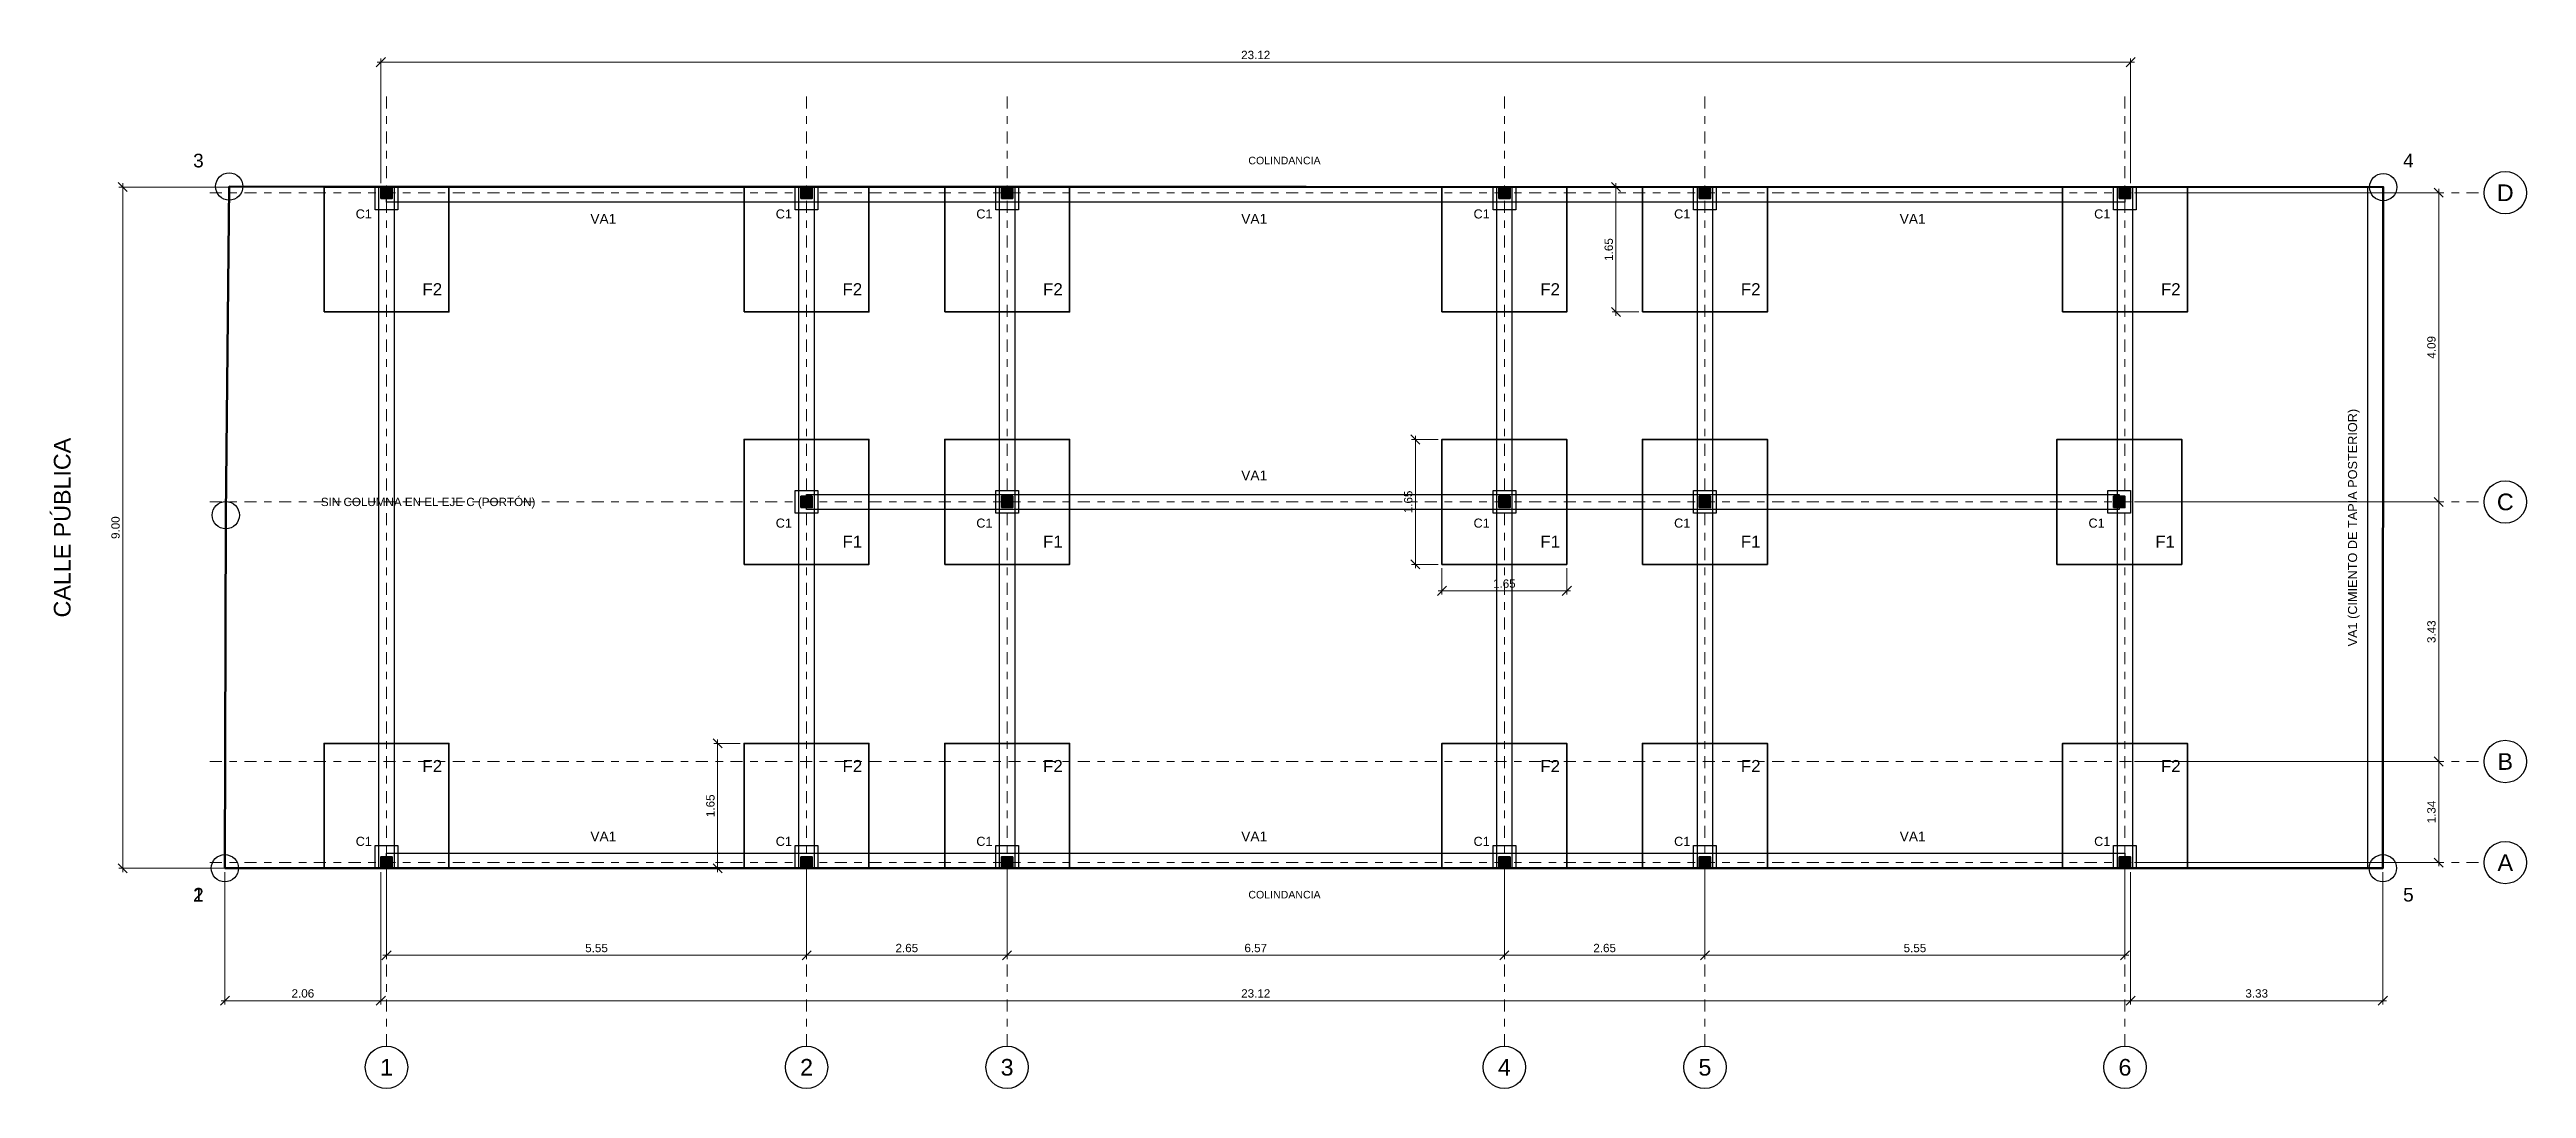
# Model space of a CAD drawing. Header units: metres. Extents: x -2.3 to 60.3, y -2.9 to 10.8.
# Drawn here: x -2.32 to 30.41, y -2.91 to 10.82 of the extents above; entities that cross this region are included whole.
import ezdxf
from ezdxf.enums import TextEntityAlignment as Align

# ---------------------------------------------------------------- set-up
doc = ezdxf.new("R2010")
doc.units = ezdxf.units.M
doc.linetypes.add('CENTER', pattern=[5.08, 3.175, -0.635, 0.635, -0.635])
for name, color, linetype, lineweight in [('A-COTA-50', 7, 'Continuous', 18), ('A-EJES', 8, 'CENTER', 13), ('A-EJES-TXT', 7, 'Continuous', 25), ('A-ESPACIOS', 7, 'Continuous', 25), ('A-TXT-50', 7, 'Continuous', 18), ('E-CIMIENTO', 7, 'Continuous', 35), ('E-COLUMNA', 7, 'Continuous', 35), ('E-PEDESTAL', 7, 'Continuous', 25), ('E-RIOSTRA', 7, 'Continuous', 25), ('E-TXT', 7, 'Continuous', 18), ('T-LINDERO', 7, 'Continuous', 50), ('T-VERTICE', 7, 'Continuous', 25)]:
    doc.layers.add(name, color=color, linetype=linetype, lineweight=lineweight)
doc.styles.add('ARIAL', font='arial.ttf')
doc.dimstyles.new('COTA-50', dxfattribs={"dimtxt": 0.11, "dimasz": 0.06, "dimexe": 0.05, "dimexo": 0.05, "dimgap": 0.04, "dimtad": 1, "dimzin": 0, "dimdsep": 46, "dimtxsty": 'ARIAL', "dimtsz": 0.06, "dimcen": 2.5, "dimdle": 0.05, "dimclrd": 7, "dimclre": 7, "dimclrt": 7, "dimazin": 3, "dimtfac": 1, "dimtmove": 0, "dimatfit": 3, "dimlwd": 18, "dimlwe": 13})

msp = doc.modelspace()

# ---------------------------------------------------------------- texts
at = {"layer": 'A-EJES-TXT', "style": 'ARIAL'}
for s, p in [('D', (30.13, 8.925)), ('C', (30.13, 4.84)), ('B', (30.13, 1.41)), ('A', (30.13, 0.075)), ('1', (2.135, -2.63)), ('2', (7.685, -2.63)), ('3', (10.335, -2.63)), ('4', (16.905, -2.63)), ('5', (19.555, -2.63)), ('6', (25.105, -2.63))]:
    msp.add_text(s, height=0.22, dxfattribs=at).set_placement(p, align=Align.MIDDLE_CENTER)
at = {"layer": 'A-ESPACIOS', "style": 'ARIAL'}
msp.add_text('CALLE PÚBLICA', height=0.22, rotation=90, dxfattribs=at).set_placement((-2.15, 4.5), align=Align.MIDDLE_CENTER)
at = {"layer": 'A-TXT-50', "char_height": 0.1, "width": 6, "attachment_point": 5, "style": 'ARIAL'}
for insert in [(14, 9.35), (14, -0.35)]:
    msp.add_mtext('COLINDANCIA', dxfattribs=dict(at, insert=insert))
at = {"layer": 'E-TXT', "style": 'ARIAL'}
for s, height, p in [('C1', 0.12, (1.835, 8.645)), ('VA1', 0.13, (5, 8.58)), ('C1', 0.12, (7.385, 8.645)), ('C1', 0.12, (10.035, 8.645)), ('VA1', 0.13, (13.6, 8.58)), ('C1', 0.12, (16.605, 8.645)), ('C1', 0.12, (19.255, 8.645)), ('VA1', 0.13, (22.3, 8.58)), ('C1', 0.12, (24.805, 8.645)), ('F2', 0.16, (2.74, 7.65)), ('F2', 0.16, (8.29, 7.65)), ('F2', 0.16, (10.94, 7.65)), ('F2', 0.16, (17.51, 7.65)), ('F2', 0.16, (20.16, 7.65)), ('F2', 0.16, (25.71, 7.65)), ('VA1', 0.13, (13.6, 5.19)), ('SIN COLUMNA EN EL EJE C (PORTÓN)', 0.11, (2.685, 4.84)), ('C1', 0.12, (7.385, 4.56)), ('C1', 0.12, (10.035, 4.56)), ('C1', 0.12, (16.605, 4.56)), ('C1', 0.12, (19.255, 4.56)), ('C1', 0.12, (24.73, 4.56)), ('F1', 0.16, (8.29, 4.315)), ('F1', 0.16, (10.94, 4.315)), ('F1', 0.16, (17.51, 4.315)), ('F1', 0.16, (20.16, 4.315)), ('F1', 0.16, (25.635, 4.315)), ('F2', 0.16, (2.74, 1.35)), ('F2', 0.16, (8.29, 1.35)), ('F2', 0.16, (10.94, 1.35)), ('F2', 0.16, (17.51, 1.35)), ('F2', 0.16, (20.16, 1.35)), ('F2', 0.16, (25.71, 1.35)), ('C1', 0.12, (1.835, 0.355)), ('VA1', 0.13, (5, 0.42)), ('C1', 0.12, (7.385, 0.355)), ('C1', 0.12, (10.035, 0.355)), ('VA1', 0.13, (13.6, 0.42)), ('C1', 0.12, (16.605, 0.355)), ('C1', 0.12, (19.255, 0.355)), ('VA1', 0.13, (22.3, 0.42)), ('C1', 0.12, (24.805, 0.355))]:
    msp.add_text(s, height=height, dxfattribs=at).set_placement(p, align=Align.MIDDLE_CENTER)
msp.add_text('VA1 (CIMIENTO DE TAPIA POSTERIOR)', height=0.12, rotation=90, dxfattribs=at).set_placement((28.112, 4.5), align=Align.MIDDLE_CENTER)
at = {"layer": 'T-VERTICE', "style": 'ARIAL'}
for s, p in [('3', (-0.35, 9.35)), ('4', (28.85, 9.35)), ('2', (-0.35, -0.35)), ('1', (-0.35, -0.35)), ('5', (28.85, -0.35))]:
    msp.add_text(s, height=0.18, dxfattribs=at).set_placement(p, align=Align.MIDDLE_CENTER)

# ---------------------------------------------------------------- blocks, each defined once
blk = doc.blocks.new('_OBLIQUE')
at = {"color": 0, "linetype": 'BYBLOCK'}
blk.add_line((-0.5, -0.5), (0.5, 0.5), dxfattribs=at)
blk = doc.blocks.new('*D9')
at = {"color": 7, "lineweight": 13}
for p, q in [((25.23, 1.41), (29.3, 1.41)), ((25.23, 0.075), (29.3, 0.075))]:
    blk.add_line(p, q, dxfattribs=at)
at = {"color": 7, "lineweight": 18}
blk.add_line((29.25, 0.025), (29.25, 1.46), dxfattribs=at)
at = {"layer": 'Defpoints'}
for p in [(25.18, 1.41), (25.18, 0.075), (29.25, 0.075)]:
    blk.add_point(p, dxfattribs=at)
at = {"layer": 'A-COTA-50', "color": 7, "xscale": 0.12, "yscale": 0.12, "rotation": 90}
for p in [(29.25, 1.41), (29.25, 0.075)]:
    blk.add_blockref('_OBLIQUE', p, dxfattribs=at)
at = {"layer": 'A-COTA-50', "color": 7, "insert": (29.155, 0.7425), "char_height": 0.11, "attachment_point": 5, "rotation": 90, "style": 'ARIAL'}
blk.add_mtext('1.34', dxfattribs=at)

# ---------------------------------------------------------------- dimensions: what is measured, and where the dimension line sits
at = {"layer": 'A-COTA-50'}
for base, p1, p2 in [((2.06, 10.65), (2.06, 9), (25.18, 9)), ((16.08, 3.665), (16.08, 4.015), (17.73, 4.015)), ((0, -1.75), (0, 0), (2.06, 0)), ((2.06, -1.75), (2.06, 0), (25.18, 0)), ((2.135, -1.15), (2.135, 0.075), (7.685, 0.075)), ((7.685, -1.15), (7.685, 0.075), (10.335, 0.075)), ((10.335, -1.15), (10.335, 0.075), (16.905, 0.075)), ((16.905, -1.15), (16.905, 0.075), (19.555, 0.075)), ((19.555, -1.15), (19.555, 0.075), (25.105, 0.075)), ((25.18, -1.75), (25.18, 0), (28.512, 0))]:
    msp.add_linear_dim(base=base, p1=p1, p2=p2, dimstyle='COTA-50', dxfattribs=at).render()
for base, p1, p2 in [((-1.35, 0), (2.06, 0), (2.06, 9)), ((18.38, 7.35), (18.73, 7.35), (18.73, 9)), ((29.25, 4.84), (25.18, 4.84), (25.18, 8.925)), ((15.73, 4.015), (16.08, 4.015), (16.08, 5.665)), ((29.25, 1.41), (25.18, 1.41), (25.18, 4.84)), ((6.51, 0), (6.86, 0), (6.86, 1.65))]:
    msp.add_linear_dim(base=base, p1=p1, p2=p2, angle=90, dimstyle='COTA-50', dxfattribs=at).render()
dim = msp.add_linear_dim(base=(29.25, 0.075), p1=(25.18, 0.075), p2=(25.18, 1.41), angle=90, dimstyle='COTA-50', dxfattribs=at)
dim.commit()
dim.dimension.update_dxf_attribs({"geometry": '*D9', "text_midpoint": (29.155, 0.7425)})

# ---------------------------------------------------------------- hatches: boundary and pattern name
at = {"layer": 'E-COLUMNA'}
for points in [[(2.06, 8.85), (2.06, 9), (2.21, 9), (2.21, 8.85)], [(7.61, 8.85), (7.61, 9), (7.76, 9), (7.76, 8.85)], [(10.26, 8.85), (10.26, 9), (10.41, 9), (10.41, 8.85)], [(16.83, 8.85), (16.83, 9), (16.98, 9), (16.98, 8.85)], [(19.48, 8.85), (19.48, 9), (19.63, 9), (19.63, 8.85)], [(25.03, 8.85), (25.03, 9), (25.18, 9), (25.18, 8.85)], [(7.61, 4.765), (7.61, 4.915), (7.76, 4.915), (7.76, 4.765)], [(10.26, 4.765), (10.26, 4.915), (10.41, 4.915), (10.41, 4.765)], [(16.83, 4.765), (16.83, 4.915), (16.98, 4.915), (16.98, 4.765)], [(19.48, 4.765), (19.48, 4.915), (19.63, 4.915), (19.63, 4.765)], [(24.955, 4.765), (24.955, 4.915), (25.105, 4.915), (25.105, 4.765)], [(2.06, 0), (2.06, 0.15), (2.21, 0.15), (2.21, 0)], [(7.61, 0), (7.61, 0.15), (7.76, 0.15), (7.76, 0)], [(10.26, 0), (10.26, 0.15), (10.41, 0.15), (10.41, 0)], [(16.83, 0), (16.83, 0.15), (16.98, 0.15), (16.98, 0)], [(19.48, 0), (19.48, 0.15), (19.63, 0.15), (19.63, 0)], [(25.03, 0), (25.03, 0.15), (25.18, 0.15), (25.18, 0)]]:
    msp.add_hatch(color=7, dxfattribs=at).paths.add_polyline_path(points)

# ---------------------------------------------------------------- linework, layer by layer
at = {"layer": 'A-EJES', "ltscale": 0.05}
for p, q in [((2.135, -2.35), (2.135, 10.2)), ((7.685, -2.35), (7.685, 10.2)), ((10.335, -2.35), (10.335, 10.2)), ((16.905, -2.35), (16.905, 10.2)), ((19.555, -2.35), (19.555, 10.2)), ((25.105, -2.35), (25.105, 10.2)), ((-0.2, 8.925), (29.85, 8.925)), ((-0.2, 4.84), (29.85, 4.84)), ((-0.2, 1.41), (29.85, 1.41)), ((-0.2, 0.075), (29.85, 0.075))]:
    msp.add_line(p, q, dxfattribs=at)
at = {"layer": 'A-EJES-TXT'}
for centre in [(30.13, 8.925), (30.13, 4.84), (30.13, 1.41), (30.13, 0.075), (2.135, -2.63), (7.685, -2.63), (10.335, -2.63), (16.905, -2.63), (19.555, -2.63), (25.105, -2.63)]:
    msp.add_circle(centre, 0.28, dxfattribs=at)
at = {"layer": 'E-CIMIENTO'}
for points in [[(1.31, 7.35), (1.31, 9), (2.96, 9), (2.96, 7.35)], [(6.86, 7.35), (6.86, 9), (8.51, 9), (8.51, 7.35)], [(9.51, 7.35), (9.51, 9), (11.16, 9), (11.16, 7.35)], [(16.08, 7.35), (16.08, 9), (17.73, 9), (17.73, 7.35)], [(18.73, 7.35), (18.73, 9), (20.38, 9), (20.38, 7.35)], [(24.28, 7.35), (24.28, 9), (25.93, 9), (25.93, 7.35)], [(6.86, 4.015), (6.86, 5.665), (8.51, 5.665), (8.51, 4.015)], [(9.51, 4.015), (9.51, 5.665), (11.16, 5.665), (11.16, 4.015)], [(16.08, 4.015), (16.08, 5.665), (17.73, 5.665), (17.73, 4.015)], [(18.73, 4.015), (18.73, 5.665), (20.38, 5.665), (20.38, 4.015)], [(24.205, 4.015), (24.205, 5.665), (25.855, 5.665), (25.855, 4.015)], [(1.31, 0), (1.31, 1.65), (2.96, 1.65), (2.96, 0)], [(6.86, 0), (6.86, 1.65), (8.51, 1.65), (8.51, 0)], [(9.51, 0), (9.51, 1.65), (11.16, 1.65), (11.16, 0)], [(16.08, 0), (16.08, 1.65), (17.73, 1.65), (17.73, 0)], [(18.73, 0), (18.73, 1.65), (20.38, 1.65), (20.38, 0)], [(24.28, 0), (24.28, 1.65), (25.93, 1.65), (25.93, 0)]]:
    msp.add_lwpolyline(points, close=True, dxfattribs=at)
at = {"layer": 'E-COLUMNA'}
for points in [[(2.06, 8.85), (2.06, 9), (2.21, 9), (2.21, 8.85)], [(7.61, 8.85), (7.61, 9), (7.76, 9), (7.76, 8.85)], [(10.26, 8.85), (10.26, 9), (10.41, 9), (10.41, 8.85)], [(16.83, 8.85), (16.83, 9), (16.98, 9), (16.98, 8.85)], [(19.48, 8.85), (19.48, 9), (19.63, 9), (19.63, 8.85)], [(25.03, 8.85), (25.03, 9), (25.18, 9), (25.18, 8.85)], [(7.61, 4.765), (7.61, 4.915), (7.76, 4.915), (7.76, 4.765)], [(10.26, 4.765), (10.26, 4.915), (10.41, 4.915), (10.41, 4.765)], [(16.83, 4.765), (16.83, 4.915), (16.98, 4.915), (16.98, 4.765)], [(19.48, 4.765), (19.48, 4.915), (19.63, 4.915), (19.63, 4.765)], [(24.955, 4.765), (24.955, 4.915), (25.105, 4.915), (25.105, 4.765)], [(2.06, 0), (2.06, 0.15), (2.21, 0.15), (2.21, 0)], [(7.61, 0), (7.61, 0.15), (7.76, 0.15), (7.76, 0)], [(10.26, 0), (10.26, 0.15), (10.41, 0.15), (10.41, 0)], [(16.83, 0), (16.83, 0.15), (16.98, 0.15), (16.98, 0)], [(19.48, 0), (19.48, 0.15), (19.63, 0.15), (19.63, 0)], [(25.03, 0), (25.03, 0.15), (25.18, 0.15), (25.18, 0)]]:
    msp.add_lwpolyline(points, close=True, dxfattribs=at)
at = {"layer": 'E-PEDESTAL'}
for points in [[(1.985, 8.7), (1.985, 9), (2.285, 9), (2.285, 8.7)], [(7.535, 8.7), (7.535, 9), (7.835, 9), (7.835, 8.7)], [(10.185, 8.7), (10.185, 9), (10.485, 9), (10.485, 8.7)], [(16.755, 8.7), (16.755, 9), (17.055, 9), (17.055, 8.7)], [(19.405, 8.7), (19.405, 9), (19.705, 9), (19.705, 8.7)], [(24.955, 8.7), (24.955, 9), (25.255, 9), (25.255, 8.7)], [(7.535, 4.69), (7.535, 4.99), (7.835, 4.99), (7.835, 4.69)], [(10.185, 4.69), (10.185, 4.99), (10.485, 4.99), (10.485, 4.69)], [(16.755, 4.69), (16.755, 4.99), (17.055, 4.99), (17.055, 4.69)], [(19.405, 4.69), (19.405, 4.99), (19.705, 4.99), (19.705, 4.69)], [(24.88, 4.69), (24.88, 4.99), (25.18, 4.99), (25.18, 4.69)], [(1.985, 0), (1.985, 0.3), (2.285, 0.3), (2.285, 0)], [(7.535, 0), (7.535, 0.3), (7.835, 0.3), (7.835, 0)], [(10.185, 0), (10.185, 0.3), (10.485, 0.3), (10.485, 0)], [(16.755, 0), (16.755, 0.3), (17.055, 0.3), (17.055, 0)], [(19.405, 0), (19.405, 0.3), (19.705, 0.3), (19.705, 0)], [(24.955, 0), (24.955, 0.3), (25.255, 0.3), (25.255, 0)]]:
    msp.add_lwpolyline(points, close=True, dxfattribs=at)
at = {"layer": 'E-RIOSTRA'}
for points in [[(2.035, 0), (2.035, 9), (2.235, 9), (2.235, 0)], [(2.135, 8.8), (2.135, 9), (25.105, 9), (25.105, 8.8)], [(7.585, 0), (7.585, 9), (7.785, 9), (7.785, 0)], [(10.235, 0), (10.235, 9), (10.435, 9), (10.435, 0)], [(16.805, 0), (16.805, 9), (17.005, 9), (17.005, 0)], [(19.455, 0), (19.455, 9), (19.655, 9), (19.655, 0)], [(25.005, 0), (25.005, 9), (25.205, 9), (25.205, 0)], [(28.312, 0), (28.312, 9), (28.512, 9), (28.512, 0)], [(7.685, 4.74), (7.685, 4.94), (25.03, 4.94), (25.03, 4.74)], [(2.135, 0), (2.135, 0.2), (25.105, 0.2), (25.105, 0)]]:
    msp.add_lwpolyline(points, close=True, dxfattribs=at)
at = {"layer": 'T-LINDERO'}
msp.add_lwpolyline([(0, 0), (0.011, 4.665), (0.057, 9.007), (28.518, 9), (28.512, 0)], close=True, dxfattribs=at)
at = {"layer": 'T-VERTICE'}
for centre in [(0.057, 9.007), (28.518, 9), (0.011, 4.665), (0, 0), (28.512, 0)]:
    msp.add_circle(centre, 0.18, dxfattribs=at)

msp.set_redraw_order([(e.dxf.handle, doc.entitydb.next_handle()) for e in msp.query("TEXT MTEXT ATTDEF DIMENSION ARC_DIMENSION")])  # texts and dimensions are drawn at this point

doc.saveas('drawing.dxf')
